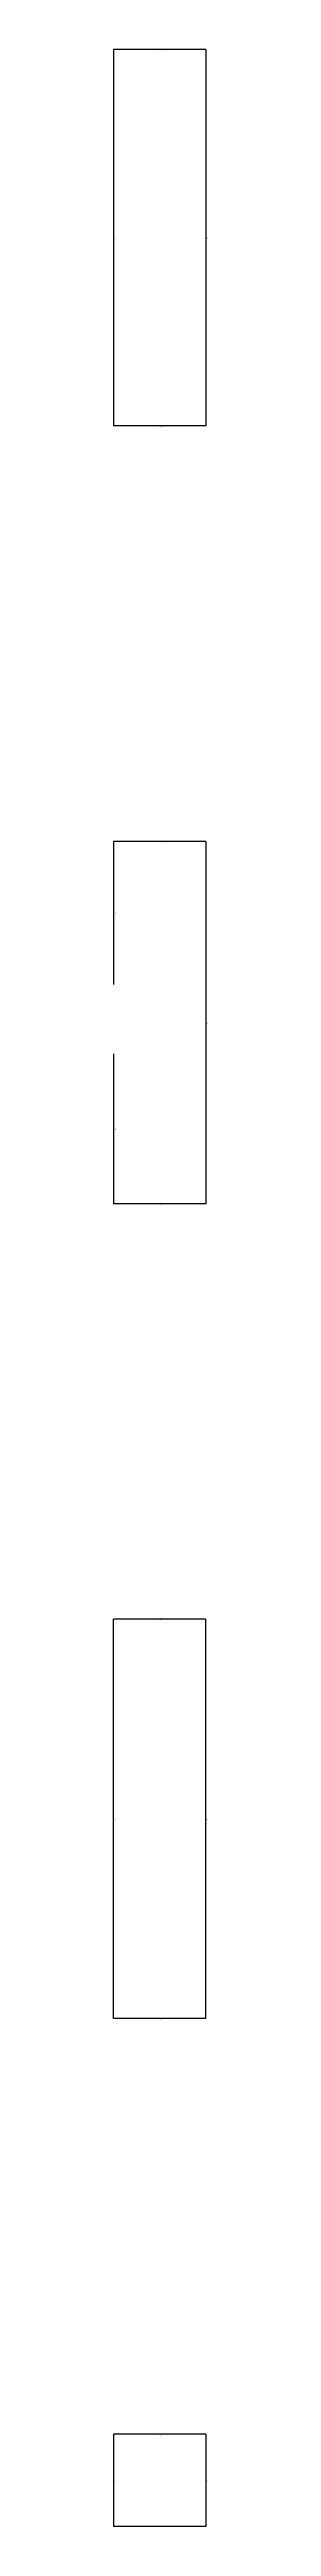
# Model space of a CAD drawing. Header units: metres. Extents: x 7978 to 27144, y 8157 to 45277.
# Drawn here: x 24340 to 24544, y 10460 to 15825 of the extents above; entities that cross this region are included whole.
import ezdxf

# ---------------------------------------------------------------- set-up
doc = ezdxf.new("R2010")
doc.units = ezdxf.units.M
doc.layers.add('WALL_DEBUG', color=7, linetype='Continuous')

msp = doc.modelspace()

# ---------------------------------------------------------------- linework, layer by layer
at = {"layer": 'WALL_DEBUG'}
for p, q in [((24540, 15825), (24340, 15825)), ((24340, 15825), (24340, 15010)), ((24540, 15825), (24340, 15825)), ((24340, 15825), (24340, 15010)), ((24540, 15825), (24540, 15010)), ((24540, 15825), (24540, 15010)), ((24540, 15010), (24340, 15010)), ((24540, 15010), (24340, 15010)), ((24540, 14110), (24340, 14110)), ((24340, 14110), (24340, 13800)), ((24540, 14110), (24340, 14110)), ((24340, 14110), (24340, 13800)), ((24540, 14110), (24540, 13325)), ((24540, 14110), (24540, 13325)), ((24340, 13650), (24340, 13325)), ((24340, 13650), (24340, 13325)), ((24540, 13325), (24340, 13325)), ((24540, 13325), (24340, 13325)), ((24540, 12425), (24340, 12425)), ((24340, 11560), (24340, 12425)), ((24540, 12425), (24340, 12425)), ((24340, 11560), (24340, 12425)), ((24540, 11560), (24540, 12425)), ((24540, 11560), (24540, 12425)), ((24540, 11560), (24340, 11560)), ((24540, 11560), (24340, 11560)), ((24540, 10660), (24340, 10660)), ((24340, 10660), (24340, 10460)), ((24540, 10660), (24340, 10660)), ((24340, 10660), (24340, 10460)), ((24540, 10660), (24540, 10460)), ((24540, 10660), (24540, 10460)), ((24540, 10460), (24340, 10460))]:
    msp.add_line(p, q, dxfattribs=at)

# ---------------------------------------------------------------- texts
at = {"layer": 'comp_debug_text', "char_height": 2.5, "attachment_point": 1}
for s, insert in [('33', (24440, 15825)), ('33', (24340, 15417.5)), ('33', (24540, 15417.5)), ('33', (24440, 15010)), ('34', (24440, 14110)), ('34', (24340, 13955)), ('34', (24540, 13717.5)), ('34', (24340, 13487.5)), ('34', (24440, 13325)), ('36', (24440, 12425)), ('36', (24340, 11992.5)), ('36', (24540, 11992.5)), ('36', (24440, 11560)), ('35', (24440, 10660)), ('35', (24340, 10560)), ('35', (24540, 10560))]:
    msp.add_mtext(s, dxfattribs=dict(at, insert=insert))

doc.saveas('drawing.dxf')
